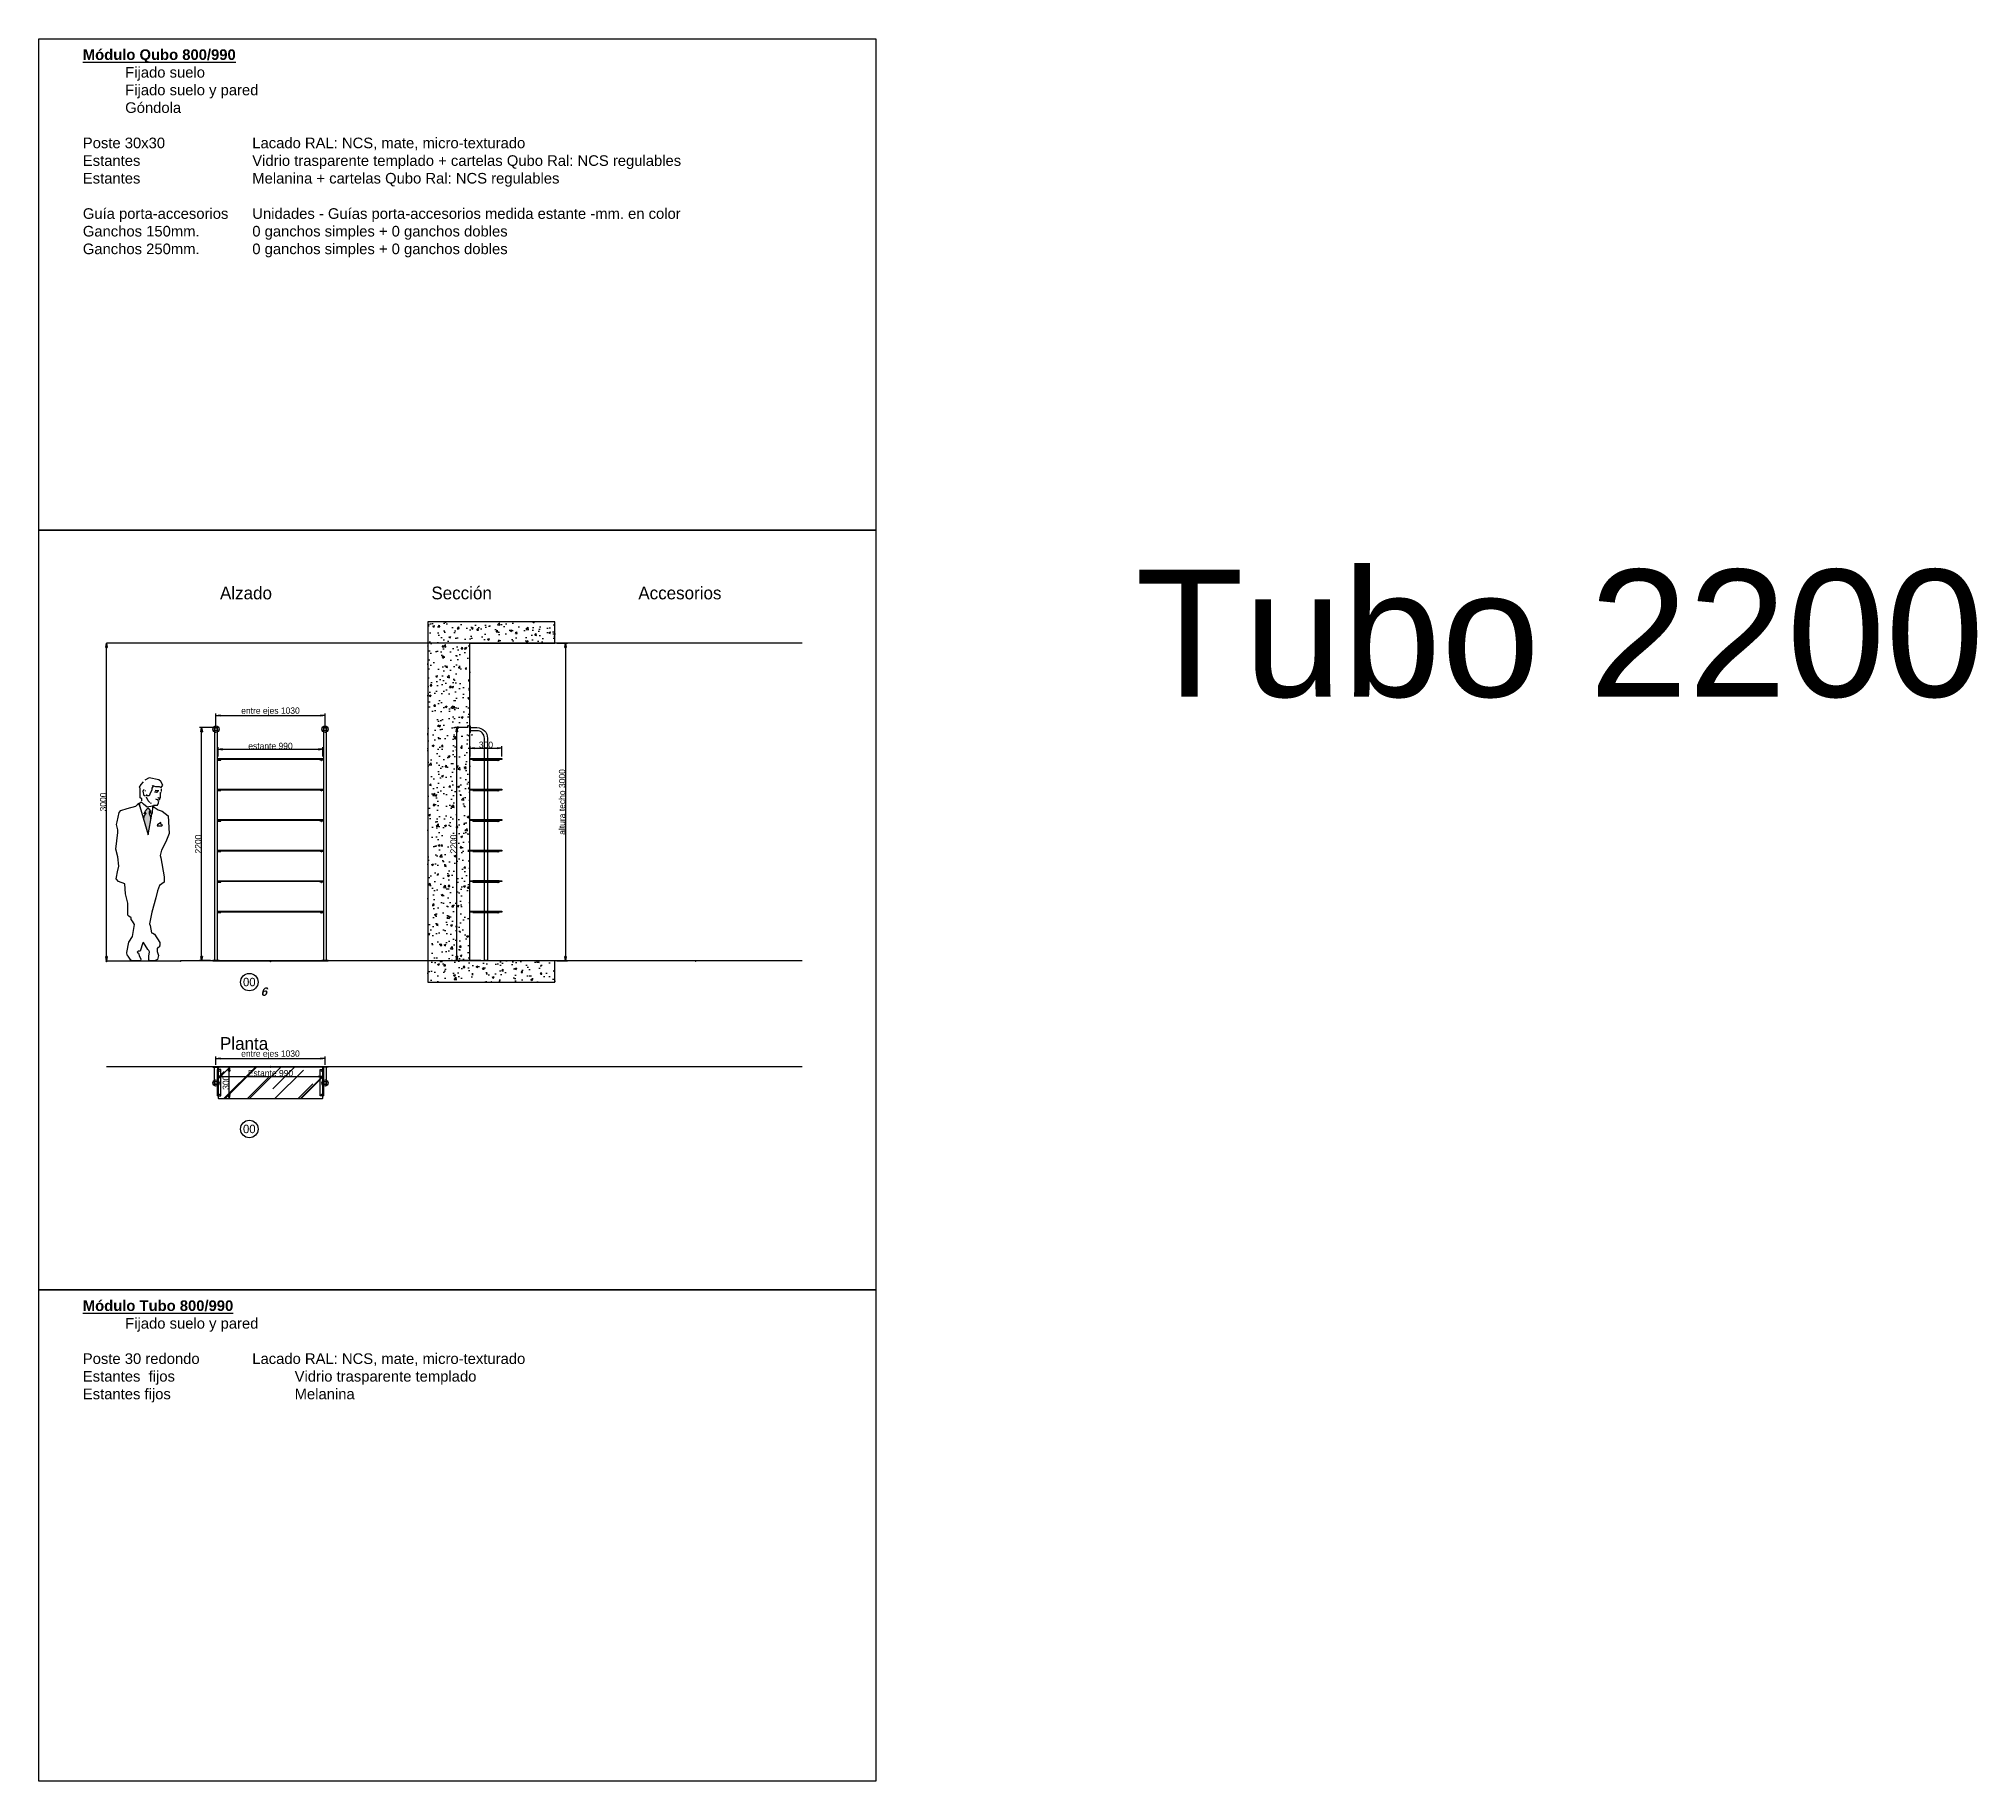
# Paper-space layout 'Jordi B.' of a CAD drawing. Header units: millimetres. Extents: x 23627 to 226976, y -18096 to 223844.
# Drawn here: x 131998 to 150301, y 82110 to 98560 of the extents above; entities that cross this region are included whole.
import ezdxf

# ---------------------------------------------------------------- set-up
doc = ezdxf.new("R2010")
doc.units = ezdxf.units.MM
doc.header["$PDMODE"] = 35
doc.header["$PDSIZE"] = 5
doc.linetypes.add('Discontinua JB', pattern=[0.75, 0.5, -0.25])
doc.layers.add('1001 concep color Blau Fosc', color=7, linetype='Continuous', true_color=0x003e84)
for name, color, linetype in [('Cotas bloques dinámicos PM espacio', 140, 'Continuous'), ('Escaire Unión Peça 2014', 7, 'Continuous'), ('Linea Capa Color 0000 JB', 7, 'Continuous'), ('Linea Capa Color 0008 Gris JB', 8, 'Continuous'), ('Linea Capa Color 0012 Vermell JB', 12, 'Continuous'), ('Linea Capa Color 0140 Blau Vidre JB', 140, 'Continuous'), ('Linea Capa Color 0202 Lila Parets JB', 202, 'Continuous'), ('Linea Capa Color 0252 Gris Parets JB', 252, 'Continuous'), ('Linea Capa Color 0255 Blanc JB', 255, 'Continuous')]:
    doc.layers.add(name, color=color, linetype=linetype)
doc.styles.add('Helvetica Bold', font='HelveticaNeueLTCom-Md.ttf')
doc.styles.add('Helvetica Light', font='HelveticaNeueLTCom-Th.ttf')
doc.styles.add('Jordi Ava', font='Avant Garde MEdium BT.ttf')
doc.styles.add('Jordi One Stroke', font='One Stronke Script LET Plain.ttf')
doc.styles.add('Stylus BT JB', font='stylu.ttf', dxfattribs={"oblique": 15})
doc.dimstyles.new('Jordi Ava 2015', dxfattribs={"dimtxt": 60, "dimasz": 40, "dimexe": 20, "dimexo": 20, "dimgap": 0.09, "dimtad": 1, "dimdec": 0, "dimzin": 0, "dimdsep": 46, "dimtxsty": 'Jordi Ava', "dimblk": 'CLOSED', "dimcen": 1.5, "dimclrd": 7, "dimclre": 7, "dimclrt": 256, "dimadec": 0, "dimazin": 0, "dimtfac": 0.05, "dimtdec": 0, "dimtofl": 0, "dimtmove": 0, "dimatfit": 3, "dimldrblk": 'CLOSED', "dimfxl": 90, "dimtolj": 1, "dimtzin": 0, "dimlwd": -1, "dimlwe": -1, "dimarcsym": 0})
doc.dimstyles.new('Jordi Ava Parets 2015', dxfattribs={"dimtxt": 60, "dimasz": 40, "dimexe": 20, "dimexo": 20, "dimgap": 0.09, "dimtad": 1, "dimdec": 0, "dimzin": 0, "dimdsep": 46, "dimtxsty": 'Jordi Ava', "dimblk": 'CLOSED', "dimcen": 1.5, "dimclrd": 7, "dimclre": 7, "dimclrt": 256, "dimadec": 0, "dimazin": 0, "dimtfac": 0.05, "dimtdec": 0, "dimtofl": 0, "dimtmove": 0, "dimatfit": 3, "dimldrblk": 'CLOSED', "dimfxl": 90, "dimtolj": 1, "dimtzin": 0, "dimlwd": -1, "dimlwe": -1, "dimarcsym": 0})

psp = doc.layouts.new('Jordi B.')

# ---------------------------------------------------------------- texts
at = {"layer": '1001 concep color Blau Fosc', "attachment_point": 1}
for s, insert, char_height, width, style in [('{\\fHelveticaNeueLT Com 35 Th|b1|i0|c0|p34;\\LMódulo Qubo 800/990\\P\\l^I}Fijado suelo\\P^IFijado suelo y pared{\\fHelveticaNeueLT Com 35 Th|b1|i0|c0|p34;\\P^I}Góndola\\P{\\fHelveticaNeueLT Com 35 Th|b1|i0|c0|p34;\\P}Poste 30x30{\\C1;^I^I}^ILacado {\\C1;RAL: NCS}, mate, micro-texturado\\PEstantes ^I^I^IVidrio trasparente templado + cartelas Qubo {\\C1;Ral: NCS} regulables\\PEstantes ^I^I^I{\\C1;Melanina} + cartelas Qubo {\\C1;Ral: NCS} regulables\\P\\PGuía porta-accesorios^I{\\C1;Unidades -} Guías porta-accesorios {\\C1;medida estante -mm}. en {\\C1;color}\\PGanchos 150mm.^I^I{\\C1;0} ganchos simples + {\\C1;0} ganchos dobles\\PGanchos 250mm.^I^I{\\C1;0} ganchos simples + {\\C1;0} ganchos dobles', (132414.3, 98460.7), 100, 7486.963, 'Helvetica Light'), ('Tubo 2200', (142351.1, 93548), 1200, 9748.953, 'Helvetica Bold'), ('{\\fHelveticaNeueLT Com 35 Th|b1|i0|c0|p34;\\LMódulo Tubo 800/990}\\P^IFijado suelo y pared\\P{\\fHelveticaNeueLT Com 35 Th|b1|i0|c0|p34;\\P}Poste 30 redondo{\\C1;^I^I}Lacado {\\C1;RAL: NCS}, mate, micro-texturado\\PEstantes  fijos^I^I^IVidrio trasparente templado\\PEstantes fijos^I^I^I{\\C1;Melanina}', (132414.3, 86649.5), 100, 7486.963, 'Helvetica Light')]:
    psp.add_mtext(s, dxfattribs=dict(at, insert=insert, char_height=char_height, width=width, style=style))
at = {"layer": 'Cotas bloques dinámicos PM espacio', "char_height": 80, "width": 400, "attachment_point": 5, "style": 'Jordi One Stroke'}
for insert in [(133986.1, 89654.4), (133986.1, 88267.4)]:
    psp.add_mtext('00', dxfattribs=dict(at, insert=insert))

# ---------------------------------------------------------------- blocks, each defined once
blk = doc.blocks.new('_Closed')
at = {"color": 0, "linetype": 'ByBlock', "lineweight": -2}
for p, q in [((-1, 0.17), (0, 0)), ((-1, 0.17), (-1, -0.17)), ((0, 0), (-1, -0.17)), ((0, 0), (-1, 0))]:
    blk.add_line(p, q, dxfattribs=at)
blk = doc.blocks.new('*D1669')
at = {"layer": 'Defpoints', "color": 0, "ltscale": 10, "transparency": 16777216}
for p in [(82880, 104666), (82880, 104666), (82880, 101666)]:
    blk.add_point(p, dxfattribs=at)
at = {"layer": 'Linea Capa Color 0202 Lila Parets JB', "color": 7, "ltscale": 10, "transparency": 16777216}
blk.add_line((82880, 101706), (82880, 104626), dxfattribs=at)
at = {"layer": 'Linea Capa Color 0202 Lila Parets JB', "color": 7, "ltscale": 10, "transparency": 16777216, "xscale": 40, "yscale": 40, "zscale": 40}
for p, rotation in [((82880, 104666), 90), ((82880, 101666), 270)]:
    blk.add_blockref('_Closed', p, dxfattribs=dict(at, rotation=rotation))
at = {"layer": 'Linea Capa Color 0202 Lila Parets JB', "ltscale": 10, "transparency": 16777216, "insert": (82849, 103166), "char_height": 60, "attachment_point": 5, "rotation": 90, "style": 'Jordi Ava'}
blk.add_mtext('\\A1;3000', dxfattribs=at)
blk = doc.blocks.new('PM202307281029')
at = {"layer": 'Linea Capa Color 0008 Gris JB'}
h = blk.add_hatch(color=256, dxfattribs=at)
h.set_gradient(color1=(0, 127, 255), one_color=1, tint=1, name='INVCYLINDER')
h.paths.add_polyline_path([(349, 1345), (356, 1372), (371, 1391), (363, 1410), (386, 1439), (401, 1439), (414, 1421), (404, 1407), (404, 1391), (413, 1367), (418, 1361), (418, 1333), (394, 1190)])
at = {"layer": 'Linea Capa Color 0008 Gris JB', "linetype": 'Continuous'}
for p, q in [((310, 1485), (311, 1488)), ((316, 1459), (310, 1485)), ((356, 1372), (349, 1345)), ((371, 1391), (356, 1372)), ((386, 1439), (363, 1410)), ((363, 1410), (371, 1391)), ((401, 1439), (386, 1439)), ((418, 1415), (401, 1439)), ((418, 1398), (418, 1415)), ((427, 1385), (418, 1398))]:
    blk.add_line(p, q, dxfattribs=at)
for points in [[(333, 1510), (333, 1529), (317, 1540), (317, 1581), (317, 1627), (313, 1640), (329, 1667), (351, 1692)], [(446, 1653), (438, 1651), (436, 1657), (463, 1645), (497, 1645), (517, 1637), (531, 1659), (514, 1694), (493, 1708), (403, 1729), (363, 1705)], [(441, 1649), (436, 1641), (428, 1632), (428, 1616), (409, 1575), (403, 1560), (382, 1560), (382, 1570)], [(435, 1461), (384, 1451), (349, 1481), (330, 1499), (294, 1478)], [(370, 1559), (357, 1559), (346, 1603), (352, 1619), (357, 1618)], [(370, 1603), (370, 1610)], [(408, 1497), (395, 1512), (378, 1546)], [(424, 1486), (417, 1489)], [(439, 1456), (444, 1470), (481, 1470), (492, 1493), (494, 1506)], [(446, 1470), (444, 1456), (441, 1458)], [(455, 1597), (484, 1597), (485, 1607)], [(493, 1605), (488, 1607), (460, 1608)], [(479, 1596), (471, 1589), (462, 1597)], [(503, 1535), (499, 1518), (473, 1523), (467, 1527)], [(490, 1510), (481, 1512)], [(486, 1546), (487, 1538), (511, 1538), (511, 1561), (509, 1582)], [(512, 1591), (511, 1583), (506, 1588), (516, 1591)], [(519, 1600), (519, 1624)], [(365, 1407), (351, 1390)], [(414, 1421), (404, 1407), (404, 1391), (413, 1367), (420, 1358), (422, 1358)], [(418, 1333), (418, 1361)], [(427, 1385), (433, 1402)], [(439, 1451), (439, 1453), (436, 1464), (442, 1464)]]:
    blk.add_lwpolyline(points, dxfattribs=at)
at = {"layer": 'Linea Capa Color 0008 Gris JB'}
for points in [[(93, 775), (94, 789), (105, 840), (118, 894), (108, 981), (88, 1054), (108, 1212), (108, 1239), (94, 1287), (102, 1312), (120, 1401), (134, 1421), (196, 1440), (278, 1461), (294, 1478), (311, 1488), (310, 1485), (316, 1459), (394, 1190), (427, 1385), (433, 1402), (439, 1451), (449, 1453), (489, 1426), (525, 1413), (584, 1371), (592, 1204), (560, 1123), (520, 1044), (506, 995), (514, 973), (545, 794), (545, 742), (500, 713), (481, 661), (465, 596), (428, 460), (405, 351), (413, 335), (425, 265), (439, 262), (452, 251), (505, 175), (505, 148), (497, 127), (489, 129), (480, 116), (480, 89), (492, 50), (481, 12), (454, 0), (428, 0), (408, 0), (399, 7), (400, 45), (405, 86), (401, 97), (389, 107), (349, 173), (343, 172), (319, 93), (300, 93), (291, 84), (302, 73), (313, 40), (325, 20), (321, 0), (294, 0), (249, 0), (229, 7), (205, 45), (194, 54), (191, 80), (211, 176), (245, 229), (264, 343), (245, 376), (233, 390), (233, 408), (211, 422), (202, 431), (203, 476), (201, 495), (201, 544), (180, 634), (173, 728), (113, 751)], [(479, 1276), (495, 1276), (523, 1276), (528, 1285), (513, 1290), (513, 1306), (482, 1285)]]:
    blk.add_lwpolyline(points, close=True, dxfattribs=at)
at = {"layer": 'Linea Capa Color 0202 Lila Parets JB', "ltscale": 10}
blk.add_line((0, 0), (700, 0), dxfattribs=at)
for p in [(0, 0), (700, 0)]:
    blk.add_point(p, dxfattribs=at)
blk = doc.blocks.new('*D1641')
at = {"layer": 'Cotas bloques dinámicos PM espacio', "color": 7, "ltscale": 10, "transparency": 16777216}
for p, q in [((0, 2208), (0, 2336)), ((40, 2316), (990, 2316)), ((1030, 2208), (1030, 2336))]:
    blk.add_line(p, q, dxfattribs=at)
at = {"layer": 'Defpoints', "color": 0, "ltscale": 10, "transparency": 16777216}
for p in [(1030, 2316), (0, 2188), (1030, 2188)]:
    blk.add_point(p, dxfattribs=at)
at = {"layer": 'Cotas bloques dinámicos PM espacio', "color": 7, "ltscale": 10, "transparency": 16777216, "xscale": 40, "yscale": 40, "zscale": 40, "rotation": 180}
blk.add_blockref('_Closed', (0, 2316), dxfattribs=at)
at = {"layer": 'Cotas bloques dinámicos PM espacio', "color": 7, "ltscale": 10, "transparency": 16777216, "xscale": 40, "yscale": 40, "zscale": 40}
blk.add_blockref('_Closed', (1030, 2316), dxfattribs=at)
at = {"layer": 'Cotas bloques dinámicos PM espacio', "ltscale": 10, "transparency": 16777216, "insert": (515, 2354), "char_height": 60, "attachment_point": 5, "style": 'Jordi Ava'}
blk.add_mtext('\\A1;entre ejes 1030', dxfattribs=at)
blk = doc.blocks.new('*D1639')
at = {"layer": 'Cotas bloques dinámicos PM espacio', "color": 7, "ltscale": 10, "transparency": 16777216}
for p, q in [((20, 1929), (20, 2018)), ((1010, 1929), (1010, 2018)), ((60, 1998), (970, 1998))]:
    blk.add_line(p, q, dxfattribs=at)
at = {"layer": 'Defpoints', "color": 0, "ltscale": 10, "transparency": 16777216}
for p in [(20, 1909), (1010, 1998), (1010, 1909)]:
    blk.add_point(p, dxfattribs=at)
at = {"layer": 'Cotas bloques dinámicos PM espacio', "color": 7, "ltscale": 10, "transparency": 16777216, "xscale": 40, "yscale": 40, "zscale": 40, "rotation": 180}
blk.add_blockref('_Closed', (20, 1998), dxfattribs=at)
at = {"layer": 'Cotas bloques dinámicos PM espacio', "color": 7, "ltscale": 10, "transparency": 16777216, "xscale": 40, "yscale": 40, "zscale": 40}
blk.add_blockref('_Closed', (1010, 1998), dxfattribs=at)
at = {"layer": 'Cotas bloques dinámicos PM espacio', "ltscale": 10, "transparency": 16777216, "insert": (515, 2029), "char_height": 60, "attachment_point": 5, "style": 'Jordi Ava'}
blk.add_mtext('\\A1;{\\C140;estante 990}', dxfattribs=at)
blk = doc.blocks.new('*D1640')
at = {"layer": 'Cotas bloques dinámicos PM espacio', "color": 7, "ltscale": 10, "transparency": 16777216}
for p, q in [((-20, 2203), (-155, 2203)), ((-135, 43), (-135, 2163)), ((-50, 3), (-155, 3))]:
    blk.add_line(p, q, dxfattribs=at)
at = {"layer": 'Defpoints', "color": 0, "ltscale": 10, "transparency": 16777216}
for p in [(-135, 2203), (0, 2203), (-30, 3)]:
    blk.add_point(p, dxfattribs=at)
at = {"layer": 'Cotas bloques dinámicos PM espacio', "color": 7, "ltscale": 10, "transparency": 16777216, "xscale": 40, "yscale": 40, "zscale": 40}
for p, rotation in [((-135, 2203), 90), ((-135, 3), 270)]:
    blk.add_blockref('_Closed', p, dxfattribs=dict(at, rotation=rotation))
at = {"layer": 'Cotas bloques dinámicos PM espacio', "ltscale": 10, "transparency": 16777216, "insert": (-167, 1103), "char_height": 60, "attachment_point": 5, "rotation": 90, "style": 'Jordi Ava'}
blk.add_mtext('\\A1;2200', dxfattribs=at)
blk = doc.blocks.new('PM202307281056')
at = {"layer": 'Linea Capa Color 0140 Blau Vidre JB', "ltscale": 10}
blk.add_lwpolyline([(5, 3), (-5, 3), (-5, 0), (-2, 0), (-2, -3, 1.39975), (2, -3), (2, 0), (5, 0)], format="xyb", close=True, dxfattribs=at)
blk.add_arc((0, 6), 5.5, 207.0463, 332.9537, dxfattribs=at)
blk = doc.blocks.new('*D1716')
at = {"layer": 'Cotas bloques dinámicos PM espacio', "color": 7, "ltscale": 10, "transparency": 16777216}
for p, q in [((0, 20), (0, 98)), ((40, 78), (990, 78)), ((1030, 20), (1030, 98))]:
    blk.add_line(p, q, dxfattribs=at)
at = {"layer": 'Defpoints', "color": 0, "ltscale": 10, "transparency": 16777216}
for p in [(0, 0), (1030, 78), (1030, 0)]:
    blk.add_point(p, dxfattribs=at)
at = {"layer": 'Cotas bloques dinámicos PM espacio', "color": 7, "ltscale": 10, "transparency": 16777216, "xscale": 40, "yscale": 40, "zscale": 40, "rotation": 180}
blk.add_blockref('_Closed', (0, 78), dxfattribs=at)
at = {"layer": 'Cotas bloques dinámicos PM espacio', "color": 7, "ltscale": 10, "transparency": 16777216, "xscale": 40, "yscale": 40, "zscale": 40}
blk.add_blockref('_Closed', (1030, 78), dxfattribs=at)
at = {"layer": 'Cotas bloques dinámicos PM espacio', "ltscale": 10, "transparency": 16777216, "insert": (515, 116), "char_height": 60, "attachment_point": 5, "style": 'Jordi Ava'}
blk.add_mtext('\\A1;entre ejes 1030', dxfattribs=at)
blk = doc.blocks.new('*D1717')
at = {"layer": 'Cotas bloques dinámicos PM espacio', "color": 7, "ltscale": 10, "transparency": 16777216}
for p, q in [((45, 0), (145, 0)), ((125, -260), (125, -40)), ((45, -300), (145, -300))]:
    blk.add_line(p, q, dxfattribs=at)
at = {"layer": 'Defpoints', "color": 0, "ltscale": 10, "transparency": 16777216}
for p in [(25, 0), (125, 0), (25, -300)]:
    blk.add_point(p, dxfattribs=at)
at = {"layer": 'Cotas bloques dinámicos PM espacio', "color": 7, "ltscale": 10, "transparency": 16777216, "xscale": 40, "yscale": 40, "zscale": 40}
for p, rotation in [((125, 0), 90), ((125, -300), 270)]:
    blk.add_blockref('_Closed', p, dxfattribs=dict(at, rotation=rotation))
at = {"layer": 'Cotas bloques dinámicos PM espacio', "ltscale": 10, "transparency": 16777216, "insert": (94, -150), "char_height": 60, "attachment_point": 5, "rotation": 90, "style": 'Jordi Ava'}
blk.add_mtext('\\A1;{\\C140;300}', dxfattribs=at)
blk = doc.blocks.new('*D1718')
at = {"layer": 'Cotas bloques dinámicos PM espacio', "color": 7, "ltscale": 10, "transparency": 16777216}
for p, q in [((20, -22), (20, -112)), ((60, -92), (970, -92)), ((1010, -22), (1010, -112))]:
    blk.add_line(p, q, dxfattribs=at)
at = {"layer": 'Defpoints', "color": 0, "ltscale": 10, "transparency": 16777216}
for p in [(20, -2), (1010, -2), (1010, -92)]:
    blk.add_point(p, dxfattribs=at)
at = {"layer": 'Cotas bloques dinámicos PM espacio', "color": 7, "ltscale": 10, "transparency": 16777216, "xscale": 40, "yscale": 40, "zscale": 40, "rotation": 180}
blk.add_blockref('_Closed', (20, -92), dxfattribs=at)
at = {"layer": 'Cotas bloques dinámicos PM espacio', "color": 7, "ltscale": 10, "transparency": 16777216, "xscale": 40, "yscale": 40, "zscale": 40}
blk.add_blockref('_Closed', (1010, -92), dxfattribs=at)
at = {"layer": 'Cotas bloques dinámicos PM espacio', "ltscale": 10, "transparency": 16777216, "insert": (515, -60), "char_height": 60, "attachment_point": 5, "style": 'Jordi Ava'}
blk.add_mtext('\\A1;{\\C140;Estante 990}', dxfattribs=at)
blk = doc.blocks.new('*D1611')
at = {"layer": 'Cotas bloques dinámicos PM espacio', "color": 7, "ltscale": 10, "transparency": 16777216}
for p, q in [((173286, 104666), (173386, 104666)), ((173366, 104626), (173366, 101706)), ((173286, 101666), (173386, 101666))]:
    blk.add_line(p, q, dxfattribs=at)
at = {"layer": 'Defpoints', "color": 0, "ltscale": 10, "transparency": 16777216}
for p in [(173266, 104666), (173266, 101666), (173366, 101666)]:
    blk.add_point(p, dxfattribs=at)
at = {"layer": 'Cotas bloques dinámicos PM espacio', "color": 7, "ltscale": 10, "transparency": 16777216, "xscale": 40, "yscale": 40, "zscale": 40}
for p, rotation in [((173366, 104666), 90), ((173366, 101666), 270)]:
    blk.add_blockref('_Closed', p, dxfattribs=dict(at, rotation=rotation))
at = {"layer": 'Cotas bloques dinámicos PM espacio', "ltscale": 10, "transparency": 16777216, "insert": (173335, 103166), "char_height": 60, "attachment_point": 5, "rotation": 90, "style": 'Jordi Ava'}
blk.add_mtext('\\A1;altura techo 3000', dxfattribs=at)
blk = doc.blocks.new('*D1612')
at = {"layer": 'Cotas bloques dinámicos PM espacio', "color": 7, "ltscale": 50, "transparency": 16777216}
for p, q in [((172447, 103869), (172321, 103869)), ((172341, 101709), (172341, 103829)), ((172566, 101669), (172321, 101669))]:
    blk.add_line(p, q, dxfattribs=at)
at = {"layer": 'Defpoints', "color": 0, "ltscale": 50, "transparency": 16777216}
for p in [(172341, 103869), (172467, 103869), (172586, 101669)]:
    blk.add_point(p, dxfattribs=at)
at = {"layer": 'Cotas bloques dinámicos PM espacio', "color": 7, "ltscale": 50, "transparency": 16777216, "xscale": 40, "yscale": 40, "zscale": 40}
for p, rotation in [((172341, 103869), 90), ((172341, 101669), 270)]:
    blk.add_blockref('_Closed', p, dxfattribs=dict(at, rotation=rotation))
at = {"layer": 'Cotas bloques dinámicos PM espacio', "ltscale": 50, "transparency": 16777216, "insert": (172310, 102769), "char_height": 60, "attachment_point": 5, "rotation": 90, "style": 'Jordi Ava'}
blk.add_mtext('\\A1;2200', dxfattribs=at)
blk = doc.blocks.new('PM202304131554')
at = {"layer": 'Linea Capa Color 0000 JB', "ltscale": 50}
h = blk.add_hatch(color=256, dxfattribs=at)
h.dxf.hatch_style = 1
h.set_gradient(color1=(0, 191, 255), one_color=1, tint=1, name='SPHERICAL')
h.paths.add_polyline_path([(-149, 0), (-150, 1), (-150, 7), (-149, 8), (149, 8), (150, 7), (150, 1), (149, 0)])
at = {"layer": 'Linea Capa Color 0140 Blau Vidre JB', "lineweight": -3}
blk.add_lwpolyline([(-149, 0), (-150, 1), (-150, 7), (-149, 8), (149, 8), (150, 7), (150, 1), (149, 0)], close=True, dxfattribs=at)
blk = doc.blocks.new('*D1626')
at = {"layer": 'Cotas bloques dinámicos PM espacio', "color": 7, "ltscale": 10, "transparency": 16777216}
for p, q in [((172466, 103594), (172466, 103694)), ((172506, 103674), (172726, 103674)), ((172766, 103594), (172766, 103694))]:
    blk.add_line(p, q, dxfattribs=at)
at = {"layer": 'Defpoints', "color": 0, "ltscale": 10, "transparency": 16777216}
for p in [(172766, 103674), (172466, 103574), (172766, 103574)]:
    blk.add_point(p, dxfattribs=at)
at = {"layer": 'Cotas bloques dinámicos PM espacio', "color": 7, "ltscale": 10, "transparency": 16777216, "xscale": 40, "yscale": 40, "zscale": 40, "rotation": 180}
blk.add_blockref('_Closed', (172466, 103674), dxfattribs=at)
at = {"layer": 'Cotas bloques dinámicos PM espacio', "color": 7, "ltscale": 10, "transparency": 16777216, "xscale": 40, "yscale": 40, "zscale": 40}
blk.add_blockref('_Closed', (172766, 103674), dxfattribs=at)
at = {"layer": 'Cotas bloques dinámicos PM espacio', "ltscale": 10, "transparency": 16777216, "insert": (172616, 103706), "char_height": 60, "attachment_point": 5, "style": 'Jordi Ava'}
blk.add_mtext('\\A1;{\\C140;300}', dxfattribs=at)
blk = doc.blocks.new('PM202309291349')
at = {"layer": 'Linea Capa Color 0012 Vermell JB', "ltscale": 50}
for p in [(2187.8, -4066.4), (6202.8, -4066.4), (4272.8, -4266.4), (2187.8, -5066.4)]:
    blk.add_point(p, dxfattribs=at)
at = {"layer": 'Linea Capa Color 0202 Lila Parets JB', "ltscale": 10}
for p, q in [((7207.8, -1066.4), (639.3, -1066.4)), ((7207.8, -4066.4), (1339.3, -4066.4)), ((7207.8, -5066.4), (639.3, -5066.4))]:
    blk.add_line(p, q, dxfattribs=at)
blk.add_lwpolyline([(0, 0), (7902.9, 0), (7902.9, -7171.6), (0, -7171.6)], close=True, dxfattribs=at)
at = {"ltscale": 10}
blk.add_blockref('PM202307281029', (639.3, -4066.4), dxfattribs=at)
at = {"layer": '1001 concep color Blau Fosc', "ltscale": 10, "char_height": 120, "width": 2264.786, "attachment_point": 1, "style": 'Jordi Ava'}
for s, insert in [('Alzado', (1711.2, -532.9)), ('Sección', (3707.1, -532.9)), ('Accesorios', (5660.9, -532.9)), ('Planta', (1711.2, -4785.9))]:
    blk.add_mtext(s, dxfattribs=dict(at, insert=insert))
at = {"layer": 'Linea Capa Color 0202 Lila Parets JB', "ltscale": 10}
dim = blk.add_linear_dim(base=(639.3, -1066.4), p1=(639.3, -4066.4), p2=(639.3, -1066.4), angle=90, dimstyle='Jordi Ava Parets 2015', dxfattribs=at)
dim.commit()
dim.dimension.update_dxf_attribs({"geometry": '*D1669', "text_midpoint": (608, -2566.4), "insert": (-82240.5, -105732)})
blk = doc.blocks.new('*U1638')
at = {"layer": 'Linea Capa Color 0000 JB', "ltscale": 50}
h = blk.add_hatch(color=256, dxfattribs=at)
h.dxf.hatch_style = 1
h.set_gradient(color1=(0, 191, 255), one_color=1, tint=1, name='SPHERICAL')
h.paths.add_polyline_path([(21, 1901.7), (20, 1902.7), (20, 1908.7), (21, 1909.7), (1009, 1909.7), (1010, 1908.7), (1010, 1902.7), (1009, 1901.7)])
h = blk.add_hatch(color=256, dxfattribs=at)
h.dxf.hatch_style = 1
h.set_gradient(color1=(0, 191, 255), one_color=1, tint=1, name='SPHERICAL')
h.paths.add_polyline_path([(21, 1613.6), (20, 1614.6), (20, 1620.6), (21, 1621.6), (1009, 1621.6), (1010, 1620.6), (1010, 1614.6), (1009, 1613.6)])
h = blk.add_hatch(color=256, dxfattribs=at)
h.dxf.hatch_style = 1
h.set_gradient(color1=(0, 191, 255), one_color=1, tint=1, name='SPHERICAL')
h.paths.add_polyline_path([(21, 1325.6), (20, 1326.6), (20, 1332.6), (21, 1333.6), (1009, 1333.6), (1010, 1332.6), (1010, 1326.6), (1009, 1325.6)])
h = blk.add_hatch(color=256, dxfattribs=at)
h.dxf.hatch_style = 1
h.set_gradient(color1=(0, 191, 255), one_color=1, tint=1, name='SPHERICAL')
h.paths.add_polyline_path([(21, 1037.6), (20, 1038.6), (20, 1044.6), (21, 1045.6), (1009, 1045.6), (1010, 1044.6), (1010, 1038.6), (1009, 1037.6)])
h = blk.add_hatch(color=256, dxfattribs=at)
h.dxf.hatch_style = 1
h.set_gradient(color1=(0, 191, 255), one_color=1, tint=1, name='SPHERICAL')
h.paths.add_polyline_path([(21, 749.5), (20, 750.5), (20, 756.5), (21, 757.5), (1009, 757.5), (1010, 756.5), (1010, 750.5), (1009, 749.5)])
h = blk.add_hatch(color=256, dxfattribs=at)
h.dxf.hatch_style = 1
h.set_gradient(color1=(0, 191, 255), one_color=1, tint=1, name='SPHERICAL')
h.paths.add_polyline_path([(21, 461.5), (20, 462.5), (20, 468.5), (21, 469.5), (1009, 469.5), (1010, 468.5), (1010, 462.5), (1009, 461.5)])
at = {"ltscale": 10}
for points in [[(-18.3, 2202, -1), (-14, 2206.3, -1)], [(-15, 3), (15, 3), (15, 2188, 0.4142136), (0, 2203), (0, 2203, 0.4142136), (-15, 2188)], [(1011.7, 2202, -1), (1016, 2206.3, -1)], [(1015, 3), (1045, 3), (1045, 2188, 0.4142136), (1030, 2203), (1030, 2203, 0.4142136), (1015, 2188)]]:
    blk.add_lwpolyline(points, format="xyb", close=True, dxfattribs=at)
for points in [[(-30, 0), (30, 0), (30, 3), (-30, 3)], [(1000, 0), (1060, 0), (1060, 3), (1000, 3)]]:
    blk.add_lwpolyline(points, close=True, dxfattribs=at)
for centre in [(16.2, 2204.2), (1046.2, 2204.2), (-16.2, 2171.8), (16.2, 2171.8), (1013.8, 2171.8), (1046.2, 2171.8)]:
    blk.add_circle(centre, 3, dxfattribs=at)
at = {"layer": 'Cotas bloques dinámicos PM espacio', "ltscale": 10}
blk.add_circle((315, -200), 82.4, dxfattribs=at)
at = {"layer": 'Linea Capa Color 0000 JB', "ltscale": 50}
for points in [[(17, 1906.7), (15, 1906.7), (15, 1896.7), (45, 1896.7), (45, 1898.7), (17, 1898.7)], [(1013, 1906.7), (1015, 1906.7), (1015, 1896.7), (985, 1896.7), (985, 1898.7), (1013, 1898.7)], [(17, 1618.6), (15, 1618.6), (15, 1608.6), (45, 1608.6), (45, 1610.6), (17, 1610.6)], [(1013, 1618.6), (1015, 1618.6), (1015, 1608.6), (985, 1608.6), (985, 1610.6), (1013, 1610.6)], [(17, 1330.6), (15, 1330.6), (15, 1320.6), (45, 1320.6), (45, 1322.6), (17, 1322.6)], [(1013, 1330.6), (1015, 1330.6), (1015, 1320.6), (985, 1320.6), (985, 1322.6), (1013, 1322.6)], [(17, 1042.6), (15, 1042.6), (15, 1032.6), (45, 1032.6), (45, 1034.6), (17, 1034.6)], [(1013, 1042.6), (1015, 1042.6), (1015, 1032.6), (985, 1032.6), (985, 1034.6), (1013, 1034.6)], [(17, 754.5), (15, 754.5), (15, 744.5), (45, 744.5), (45, 746.5), (17, 746.5)], [(1013, 754.5), (1015, 754.5), (1015, 744.5), (985, 744.5), (985, 746.5), (1013, 746.5)], [(17, 466.5), (15, 466.5), (15, 456.5), (45, 456.5), (45, 458.5), (17, 458.5)], [(1013, 466.5), (1015, 466.5), (1015, 456.5), (985, 456.5), (985, 458.5), (1013, 458.5)]]:
    blk.add_lwpolyline(points, close=True, dxfattribs=at)
for centre, radius in [((0, 2188), 30), ((0, 2188), 15), ((1030, 2188), 30), ((1030, 2188), 15)]:
    blk.add_circle(centre, radius, dxfattribs=at)
at = {"layer": 'Linea Capa Color 0000 JB', "linetype": 'Discontinua JB', "ltscale": 10}
for centre, radius in [((0, 2188), 15), ((0, 2188), 13), ((1030, 2188), 15), ((1030, 2188), 13)]:
    blk.add_circle(centre, radius, dxfattribs=at)
at = {"layer": 'Linea Capa Color 0140 Blau Vidre JB', "lineweight": -3}
for points in [[(21, 1901.7), (20, 1902.7), (20, 1908.7), (21, 1909.7), (1009, 1909.7), (1010, 1908.7), (1010, 1902.7), (1009, 1901.7)], [(21, 1613.6), (20, 1614.6), (20, 1620.6), (21, 1621.6), (1009, 1621.6), (1010, 1620.6), (1010, 1614.6), (1009, 1613.6)], [(21, 1325.6), (20, 1326.6), (20, 1332.6), (21, 1333.6), (1009, 1333.6), (1010, 1332.6), (1010, 1326.6), (1009, 1325.6)], [(21, 1037.6), (20, 1038.6), (20, 1044.6), (21, 1045.6), (1009, 1045.6), (1010, 1044.6), (1010, 1038.6), (1009, 1037.6)], [(21, 749.5), (20, 750.5), (20, 756.5), (21, 757.5), (1009, 757.5), (1010, 756.5), (1010, 750.5), (1009, 749.5)], [(21, 461.5), (20, 462.5), (20, 468.5), (21, 469.5), (1009, 469.5), (1010, 468.5), (1010, 462.5), (1009, 461.5)]]:
    blk.add_lwpolyline(points, close=True, dxfattribs=at)
at = {"layer": 'Linea Capa Color 0202 Lila Parets JB', "ltscale": 50}
blk.add_line((0, 0), (1030, 0), dxfattribs=at)
at = {"layer": 'Linea Capa Color 0000 JB', "ltscale": 50, "xscale": -1}
for p in [(31, 1898.7), (31, 1610.6), (31, 1322.6), (31, 1034.6), (31, 746.5), (31, 458.5)]:
    blk.add_blockref('PM202307281056', p, dxfattribs=at)
at = {"layer": 'Linea Capa Color 0000 JB', "ltscale": 50}
for p in [(999, 1898.7), (999, 1610.6), (999, 1322.6), (999, 1034.6), (999, 746.5), (999, 458.5)]:
    blk.add_blockref('PM202307281056', p, dxfattribs=at)
at = {"layer": 'Cotas bloques dinámicos PM espacio', "ltscale": 10, "insert": (423.1, -250), "char_height": 80, "width": 102.993, "attachment_point": 1, "style": 'Stylus BT JB'}
blk.add_mtext('{\\fStylus BT|b1|i0|c0|p34;\\C140;6}', dxfattribs=at)
at = {"layer": 'Cotas bloques dinámicos PM espacio', "ltscale": 10}
for base, p1, p2, text, picture, middle in [((1030, 2315.6), (0, 2188), (1030, 2188), 'entre ejes <>', '*D1641', (515, 2353.6)), ((1010, 1997.6), (20, 1908.7), (1010, 1908.7), '{\\C140;estante <>}', '*D1639', (515, 2028.9))]:
    dim = blk.add_linear_dim(base=base, p1=p1, p2=p2, text=text, dimstyle='Jordi Ava 2015', dxfattribs=at)
    dim.commit()
    dim.dimension.update_dxf_attribs({"geometry": picture, "text_midpoint": middle})
dim = blk.add_linear_dim(base=(-135.4, 2203), p1=(-30, 3), p2=(0.2, 2203), angle=90, dimstyle='Jordi Ava 2015', dxfattribs=at)
dim.commit()
dim.dimension.update_dxf_attribs({"geometry": '*D1640', "text_midpoint": (-166.6, 1103)})
blk = doc.blocks.new('PM202309281723')
at = {"layer": 'Linea Capa Color 0000 JB'}
blk.add_blockref('*U1638', (0, 0), dxfattribs=at)
blk = doc.blocks.new('*U1715')
at = {"layer": 'Linea Capa Color 0140 Blau Vidre JB', "ltscale": 10}
h = blk.add_hatch(dxfattribs=at)
h.set_pattern_fill('AR-RROOF', color=256, scale=10, angle=45, style=0)
h.set_pattern_definition([(45, (82086.76, 23593.09), (215.52615, 574.7364), [3810, -508, 1270, -254]), (45, (82235.83, 23921.76), (-418.48, 59.2697), [762, -83.82, 1524, -190.5]), (45, (82023.9, 23835.55), (813.6112, 1054.28207), [2032, -355.6, 1016, -254])])
h.paths.add_polyline_path([(25, -300), (1005, -300), (1010, -295), (1010, -2), (1008, 0), (22, 0), (20, -2), (20, -295)])
at = {"layer": 'Cotas bloques dinámicos PM espacio', "ltscale": 10}
blk.add_circle((315, -587), 82.4, dxfattribs=at)
at = {"layer": 'Linea Capa Color 0000 JB', "ltscale": 10}
for points in [[(-30, -2), (30, -2), (30, 0), (-30, 0)], [(1060, -2), (1000, -2), (1000, 0), (1060, 0)]]:
    blk.add_lwpolyline(points, close=True, dxfattribs=at)
for points in [[(-18.3, -138, -1), (-14, -133.7, -1)], [(-15, -2), (15, -2), (15, -152, -1), (-15, -152)], [(1045, -2), (1015, -2), (1015, -152, 1), (1045, -152)], [(1048.3, -138, 1), (1044, -133.7, 1)]]:
    blk.add_lwpolyline(points, format="xyb", close=True, dxfattribs=at)
at = {"layer": 'Linea Capa Color 0000 JB'}
for points in [[(15, -275), (45, -275), (45, -25), (15, -25)], [(1015, -275), (985, -275), (985, -25), (1015, -25)]]:
    blk.add_lwpolyline(points, close=True, dxfattribs=at)
at = {"layer": 'Linea Capa Color 0000 JB', "linetype": 'Discontinua JB', "ltscale": 10}
for points in [[(18, -25), (18, -275), (15, -275), (15, -25)], [(1012, -25), (1012, -275), (1015, -275), (1015, -25)]]:
    blk.add_lwpolyline(points, close=True, dxfattribs=at)
at = {"layer": 'Linea Capa Color 0000 JB', "ltscale": 50}
for centre, radius in [((0, -152), 30), ((0, -152), 15), ((1030, -152), 30), ((1030, -152), 15)]:
    blk.add_circle(centre, radius, dxfattribs=at)
at = {"layer": 'Linea Capa Color 0000 JB', "ltscale": 10}
for centre in [(-16.2, -168.2), (16.2, -135.8), (16.2, -168.2), (30, -40), (1000, -40), (1013.8, -135.8), (1013.8, -168.2), (1046.2, -168.2), (30, -260), (1000, -260)]:
    blk.add_circle(centre, 3, dxfattribs=at)
at = {"layer": 'Linea Capa Color 0000 JB', "linetype": 'Discontinua JB', "ltscale": 10}
for centre, radius in [((0, -152), 15), ((0, -152), 13), ((1030, -152), 15), ((1030, -152), 13)]:
    blk.add_circle(centre, radius, dxfattribs=at)
at = {"layer": 'Linea Capa Color 0140 Blau Vidre JB', "ltscale": 50}
blk.add_lwpolyline([(25, -300), (1005, -300), (1010, -295), (1010, -2), (1008, 0), (22, 0), (20, -2), (20, -295)], close=True, dxfattribs=at)
at = {"layer": 'Linea Capa Color 0202 Lila Parets JB', "ltscale": 50}
blk.add_line((0, 0), (1030, 0), dxfattribs=at)
at = {"layer": 'Cotas bloques dinámicos PM espacio', "ltscale": 10}
for base, p1, p2, text, picture, middle in [((1030, 77.7), (0, 0), (1030, 0), 'entre ejes <>', '*D1716', (515, 115.7)), ((1010, -91.8), (20, -2), (1010, -2), '{\\C140;Estante <>}', '*D1718', (515, -60.5))]:
    dim = blk.add_linear_dim(base=base, p1=p1, p2=p2, text=text, dimstyle='Jordi Ava 2015', dxfattribs=at)
    dim.commit()
    dim.dimension.update_dxf_attribs({"geometry": picture, "text_midpoint": middle})
dim = blk.add_linear_dim(base=(125, 0), p1=(25, -300), p2=(25, 0), angle=90, text='{\\C140;<>}', dimstyle='Jordi Ava 2015', dxfattribs=at)
dim.commit()
dim.dimension.update_dxf_attribs({"geometry": '*D1717', "text_midpoint": (93.7, -150)})
blk = doc.blocks.new('*U3315')
at = {"layer": 'Linea Capa Color 0000 JB'}
blk.add_blockref('*U1715', (0, 0), dxfattribs=at)
blk = doc.blocks.new('PM202309281715')
at = {"layer": 'Linea Capa Color 0252 Gris Parets JB', "ltscale": 10}
h = blk.add_hatch(dxfattribs=at)
h.set_pattern_fill('AR-CONC', color=256, style=0)
h.set_pattern_definition([(50, (-129811.65, -106504.04), (182.18467, -15.93909), [19.05, -209.55]), (355, (-129811.65, -106504.04), (-35.24342, 191.05685), [15.24, -167.64058]), (100.45144, (-129796.47, -106505.37), (146.94125, 175.11775), [16.19, -178.09024]), (46.1842, (-129811.65, -106453.24), (271.07904, -42.04233), [28.575, -314.325]), (96.63556, (-129789.06, -106456.74), (237.40413, 247.42612), [24.28502, -267.1356]), (351.18415, (-129811.65, -106453.24), (237.40413, 247.42612), [22.85997, -251.45973]), (21, (-129786.25, -106465.94), (151.61439, -102.2652), [19.05, -209.55]), (326, (-129786.25, -106465.94), (61.80203, 184.18797), [15.24, -167.64]), (71.45144, (-129773.62, -106474.46), (213.41642, 81.92277), [16.19, -178.08994]), (37.5, (-129811.654, -106504.04), (3.088603, 84.55504), [0, -165.608, 0, -170.18, 0, -168.275]), (7.5, (-129811.65, -106504.04), (66.819663, 100.180575), [0, -97.028, 0, -161.798, 0, -64.135]), (327.5, (-129868.296, -106504.04), (135.590595, -5.728744), [0, -63.5, 0, -198.12, 0, -262.89]), (317.5, (-129893.7, -106504.04), (148.12918, 25.42649), [0, -82.55, 0, -131.572, 0, -186.69])])
h.paths.add_polyline_path([(802.7, 3200), (-397.3, 3200), (-397.3, -200), (802.7, -200), (802.7, 0), (0, 0), (0, 3000), (802.7, 3000)])
at = {"ltscale": 50}
for points in [[(27, 1896.7), (277, 1896.7), (277, 1906.7), (27, 1906.7)], [(27, 1608.6), (277, 1608.6), (277, 1618.6), (27, 1618.6)], [(27, 1320.6), (277, 1320.6), (277, 1330.6), (27, 1330.6)], [(27, 1032.6), (277, 1032.6), (277, 1042.6), (27, 1042.6)], [(27, 744.5), (277, 744.5), (277, 754.5), (27, 754.5)], [(27, 456.5), (277, 456.5), (277, 466.5), (27, 466.5)]]:
    blk.add_lwpolyline(points, close=True, dxfattribs=at)
at = {"layer": 'Escaire Unión Peça 2014', "ltscale": 10}
blk.add_circle((20, 2133.1), 3, dxfattribs=at)
at = {"layer": 'Linea Capa Color 0000 JB', "ltscale": 10}
for points in [[(3, 2158), (0, 2158), (0, 2218), (3, 2218)], [(182, 3), (182, 0), (122, 0), (122, 3)]]:
    blk.add_lwpolyline(points, close=True, dxfattribs=at)
blk.add_lwpolyline([(137, 2103, 0.4142136), (67, 2173), (3, 2173), (3, 2203), (67, 2203, -0.4142136), (167, 2103), (167, 3), (137, 3)], format="xyb", close=True, dxfattribs=at)
at = {"layer": 'Linea Capa Color 0000 JB', "linetype": 'Discontinua JB', "ltscale": 50}
for points in [[(277, 1896.7), (27, 1896.7), (27, 1898.7), (277, 1898.7)], [(277, 1608.6), (27, 1608.6), (27, 1610.6), (277, 1610.6)], [(277, 1320.6), (27, 1320.6), (27, 1322.6), (277, 1322.6)], [(277, 1032.6), (27, 1032.6), (27, 1034.6), (277, 1034.6)], [(277, 744.5), (27, 744.5), (27, 746.5), (277, 746.5)], [(277, 456.5), (27, 456.5), (27, 458.5), (277, 458.5)]]:
    blk.add_lwpolyline(points, close=True, dxfattribs=at)
at = {"layer": 'Linea Capa Color 0202 Lila Parets JB', "ltscale": 10}
blk.add_lwpolyline([(802.7, 0), (0, 0), (0, 3000), (802.7, 3000)], dxfattribs=at)
at = {"layer": 'Linea Capa Color 0202 Lila Parets JB', "ltscale": 50}
blk.add_lwpolyline([(152, 0), (0, 0), (0, 2188)], dxfattribs=at)
at = {"layer": 'Linea Capa Color 0255 Blanc JB', "ltscale": 10}
blk.add_lwpolyline([(802.7, 3200), (-397.3, 3200), (-397.3, -200), (802.7, -200), (802.7, 0), (0, 0), (0, 3000), (802.7, 3000)], close=True, dxfattribs=at)
at = {"layer": 'Linea Capa Color 0000 JB'}
for p in [(152, 1901.7), (152, 1613.6), (152, 1325.6), (152, 1037.6), (152, 749.5), (152, 461.5)]:
    blk.add_blockref('PM202304131554', p, dxfattribs=at)
at = {"layer": 'Linea Capa Color 0000 JB', "ltscale": 50, "xscale": -1}
for p in [(37.1, 1898.7), (37.1, 1610.6), (37.1, 1322.6), (37.1, 1034.6), (37.1, 746.5), (37.1, 458.5)]:
    blk.add_blockref('PM202307281056', p, dxfattribs=at)
at = {"layer": 'Linea Capa Color 0000 JB', "ltscale": 50}
for p in [(266.9, 1898.7), (266.9, 1610.6), (266.9, 1322.6), (266.9, 1034.6), (266.9, 746.5), (266.9, 458.5)]:
    blk.add_blockref('PM202307281056', p, dxfattribs=at)
at = {"layer": 'Cotas bloques dinámicos PM espacio', "ltscale": 10}
dim = blk.add_linear_dim(base=(902.7, 0), p1=(802.7, 3000), p2=(802.7, 0), angle=90, text='altura techo <>', dimstyle='Jordi Ava 2015', dxfattribs=at)
dim.commit()
dim.dimension.update_dxf_attribs({"geometry": '*D1611', "text_midpoint": (871.4, 1500), "insert": (-172463.7, -101665.6)})
at = {"layer": 'Cotas bloques dinámicos PM espacio', "ltscale": 50}
dim = blk.add_linear_dim(base=(-122.3, 2203), p1=(122, 3), p2=(3, 2203), angle=90, dimstyle='Jordi Ava 2015', dxfattribs=at)
dim.commit()
dim.dimension.update_dxf_attribs({"geometry": '*D1612', "text_midpoint": (-153.6, 1103), "insert": (-172463.7, -101665.6)})
at = {"layer": 'Cotas bloques dinámicos PM espacio', "ltscale": 10}
dim = blk.add_linear_dim(base=(302, 2008.7), p1=(2, 1908.7), p2=(302, 1908.7), text='{\\C140;<>}', dimstyle='Jordi Ava 2015', dxfattribs=at)
dim.commit()
dim.dimension.update_dxf_attribs({"geometry": '*D1626', "text_midpoint": (152, 2040), "insert": (-172463.7, -101665.6)})

# ---------------------------------------------------------------- linework, layer by layer
at = {"layer": 'Linea Capa Color 0000 JB', "ltscale": 50}
psp.add_circle((133655, 92058.6), 3, dxfattribs=at)
at = {"layer": 'Linea Capa Color 0202 Lila Parets JB', "ltscale": 10}
for points in [[(131998.3, 98560.5), (139901.3, 98560.5), (139901.3, 93920.9), (131998.3, 93920.9)], [(131998.3, 86749.3), (139901.3, 86749.3), (139901.3, 82109.7), (131998.3, 82109.7)]]:
    psp.add_lwpolyline(points, close=True, dxfattribs=at)

# ---------------------------------------------------------------- block references
at = {"layer": 'Linea Capa Color 0000 JB'}
for name, p in [('PM202309291349', (131998.3, 93920.9)), ('PM202309281715', (136068.4, 89854.4)), ('PM202309281723', (133671.1, 89854.4)), ('*U3315', (133671.1, 88854.4))]:
    psp.add_blockref(name, p, dxfattribs=at)

psp.set_redraw_order([(e.dxf.handle, doc.entitydb.next_handle()) for e in psp.query("TEXT MTEXT ATTDEF DIMENSION ARC_DIMENSION")])  # texts and dimensions are drawn at this point

doc.saveas('drawing.dxf')
